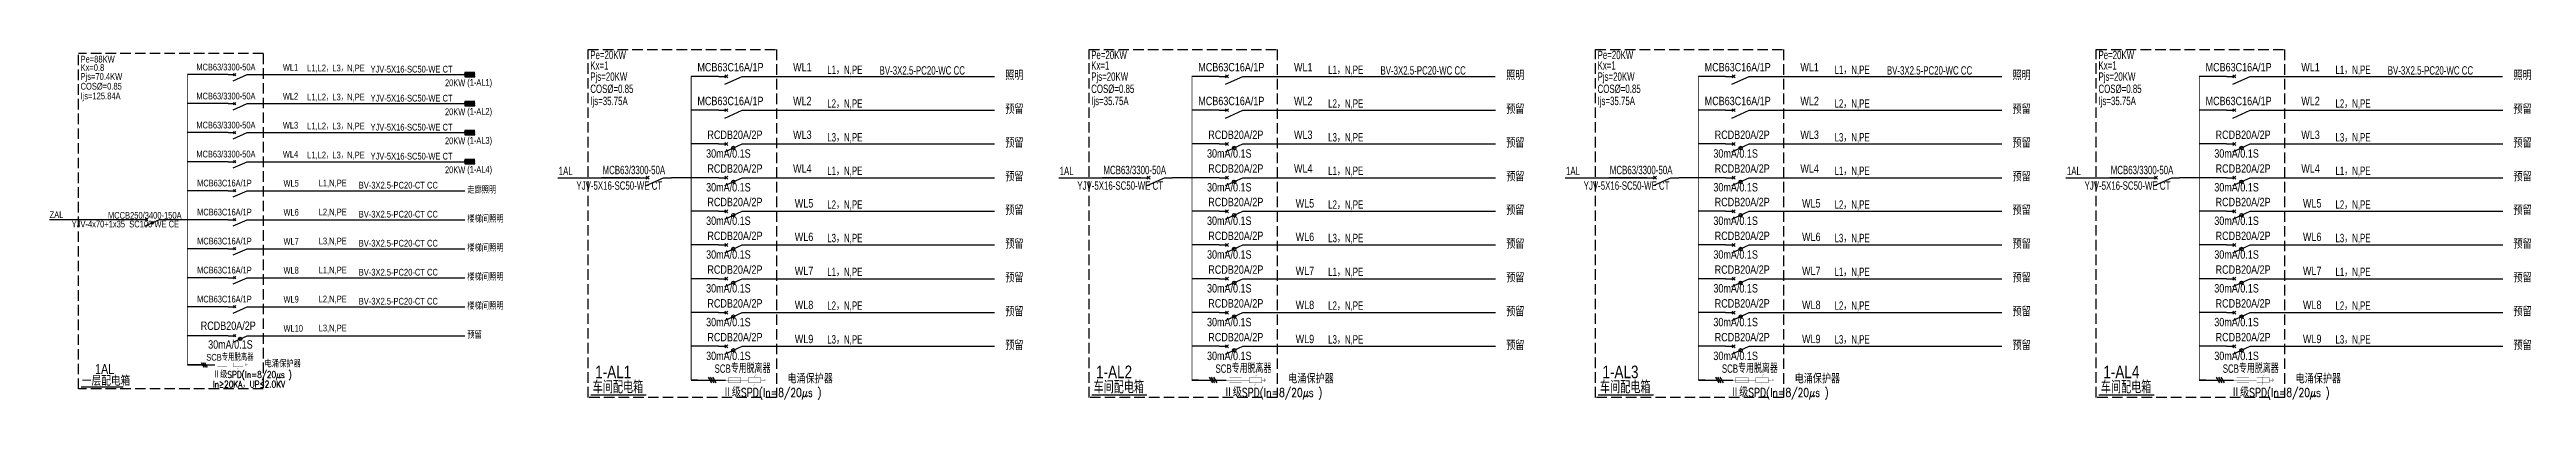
# Model space of a CAD drawing. Extents: x -9422388 to 15610651, y -1992469 to 953794.
# Drawn here: x 14483888 to 14601636, y -143456 to -126805 of the extents above; entities that cross this region are included whole.
import ezdxf

# ---------------------------------------------------------------- set-up
doc = ezdxf.new("R2010")
doc.units = 0
doc.header["$LTSCALE"] = 1000
doc.linetypes.add('DASH', pattern=[0.35, 0.25, -0.1])
for name, color, linetype in [('DX1', 2, 'Continuous'), ('ELEMENT', 3, 'Continuous'), ('漏电断路器', 1, 'Continuous'), ('电气系统图', 6, 'Continuous'), ('系统图字', 2, 'Continuous'), ('系统图线2', 3, 'Continuous'), ('虚线6', 1, 'Continuous')]:
    doc.layers.add(name, color=color, linetype=linetype)
doc.styles.add('7-1$0$HZ', font='xcsg.shx', dxfattribs={"width": 0.8, "bigfont": 'hztxt.shx'})
doc.styles.add('HZTXT', font='romans.shx', dxfattribs={"width": 0.7, "bigfont": 'hztxt.shx'})
doc.styles.get("Standard").update_dxf_attribs({"font": 'gbenor.shx', "bigfont": 'gbcbig.shx'})
doc.styles.add('ZSDZ', font='XCSG.SHX', dxfattribs={"width": 0.8, "height": 3.5, "bigfont": 'HZTXT.SHX'})

msp = doc.modelspace()

# ---------------------------------------------------------------- texts
at = {"layer": 'DX1', "style": '7-1$0$HZ', "width": 0.7}
for s, height, p in [('Pe=88KW', 320.000029, (14485363.14719, -127424.13997, 45746.01141)), ('Pe=20KW', 400.000036, (14509594.48672, -127263.15446)), ('Pe=20KW', 400.000036, (14533405.98672, -127263.15446)), ('Pe=20KW', 400.000036, (14557478.98672, -127263.15446)), ('Pe=20KW', 400.000036, (14581290.48672, -127263.15446)), ('Kx=0.8', 320.000029, (14485363.14719, -127822.76889, 45746.01141)), ('Pjs=70.4KW', 320.000029, (14485363.14719, -128247.99184, 45746.01141)), ('L1,L2，L3，N,PE', 320.0000476, (14496134.92632, -127843.09176, 45746.01141)), ('Kx=1', 400.000036, (14509594.48672, -127761.44062)), ('Pjs=20KW', 400.000036, (14509594.48672, -128292.9693)), ('L1，N,PE', 400.000059, (14520860.54178, -127966.54374)), ('Kx=1', 400.000036, (14533405.98672, -127761.44062)), ('Pjs=20KW', 400.000036, (14533405.98672, -128292.9693)), ('L1，N,PE', 400.000059, (14544672.04178, -127966.54374)), ('Kx=1', 400.000036, (14557478.98672, -127761.44062)), ('Pjs=20KW', 400.000036, (14557478.98672, -128292.9693)), ('L1，N,PE', 400.000059, (14568745.04178, -127966.54374)), ('Kx=1', 400.000036, (14581290.48672, -127761.44062)), ('Pjs=20KW', 400.000036, (14581290.48672, -128292.9693)), ('L1，N,PE', 400.000059, (14592556.54178, -127966.54374)), ('Ijs=125.84A', 320.0000285, (14485363.14719, -129174.22528, 45746.01141)), ('L1,L2，L3，N,PE', 320.0000476, (14496134.92632, -129223.02809, 45746.01141)), ('Ijs=35.75A', 400.000036, (14509594.48672, -129450.7611)), ('L2，N,PE', 400.000059, (14520860.54178, -129573.72901)), ('Ijs=35.75A', 400.000036, (14533405.98672, -129450.7611)), ('L2，N,PE', 400.000059, (14544672.04178, -129573.72901)), ('Ijs=35.75A', 400.000036, (14557478.98672, -129450.7611)), ('L2，N,PE', 400.000059, (14568745.04178, -129573.72901)), ('Ijs=35.75A', 400.000036, (14581290.48672, -129450.7611)), ('L2，N,PE', 400.000059, (14592556.54178, -129573.72901)), ('L1,L2，L3，N,PE', 320.0000476, (14496134.92632, -130602.96443, 45746.01141)), ('L1,L2，L3，N,PE', 320.0000476, (14496134.92632, -131982.90076, 45746.01141)), ('L3，N,PE', 400.000059, (14520860.54178, -131180.91428)), ('L3，N,PE', 400.000059, (14544672.04178, -131180.91428)), ('L3，N,PE', 400.000059, (14568745.04178, -131180.91428)), ('L3，N,PE', 400.000059, (14592556.54178, -131180.91428)), ('L1,N,PE', 320.000048, (14496683.42548, -133313.33709, 45746.01141)), ('1AL', 400.000036, (14508092.81778, -132781.26903)), ('MCB63/3300-50A', 400.0000357, (14510177.43179, -132737.2932)), ('L1，N,PE', 400.000059, (14520860.54178, -132773.72901)), ('1AL', 400.000036, (14531904.31778, -132781.26903)), ('MCB63/3300-50A', 400.0000357, (14533988.93179, -132737.2932)), ('L1，N,PE', 400.000059, (14544672.04178, -132773.72901)), ('1AL', 400.000036, (14555977.31778, -132781.26903)), ('MCB63/3300-50A', 400.0000357, (14558061.93179, -132737.2932)), ('L1，N,PE', 400.000059, (14568745.04178, -132773.72901)), ('1AL', 400.000036, (14579788.81778, -132781.26903)), ('MCB63/3300-50A', 400.0000357, (14581873.43179, -132737.2932)), ('L1，N,PE', 400.000059, (14592556.54178, -132773.72901)), ('YJV-5X16-SC50-WE CT', 400.0000357, (14508934.29683, -133477.83403)), ('L2，N,PE', 400.000059, (14520860.54178, -134380.91428)), ('YJV-5X16-SC50-WE CT', 400.0000357, (14532745.79683, -133477.83403)), ('L2，N,PE', 400.000059, (14544672.04178, -134380.91428)), ('YJV-5X16-SC50-WE CT', 400.0000357, (14556818.79683, -133477.83403)), ('L2，N,PE', 400.000059, (14568745.04178, -134380.91428)), ('YJV-5X16-SC50-WE CT', 400.0000357, (14580630.29683, -133477.83403)), ('L2，N,PE', 400.000059, (14592556.54178, -134380.91428)), ('ZAL', 320.000029, (14483889.75115, -134826.05483, 45746.01141)), ('YJV-4x70+1x35  SC100 WE CE', 320.0000285, (14484938.97007, -135269.80361, 45746.01141)), ('MCCB250/3400-150A', 320.0000285, (14486662.64435, -134854.4563, 45746.01141)), ('L2,N,PE', 320.000048, (14496683.42381, -134693.27343, 45746.01141)), ('L3,N,PE', 320.000048, (14496683.42548, -136073.20976, 45746.01141)), ('L3，N,PE', 400.000059, (14520860.54178, -135973.72901)), ('L3，N,PE', 400.000059, (14544672.04178, -135973.72901)), ('L3，N,PE', 400.000059, (14568745.04178, -135973.72901)), ('L3，N,PE', 400.000059, (14592556.54178, -135973.72901)), ('L1,N,PE', 320.000048, (14496683.42548, -137453.14609, 45746.01141)), ('L1，N,PE', 400.000059, (14520860.54178, -137580.91428)), ('L1，N,PE', 400.000059, (14544672.04178, -137580.91428)), ('L1，N,PE', 400.000059, (14568745.04178, -137580.91428)), ('L1，N,PE', 400.000059, (14592556.54178, -137580.91428)), ('L2,N,PE', 320.000048, (14496683.42548, -138833.08242, 45746.01141)), ('L2，N,PE', 400.000059, (14520860.54178, -139188.09955)), ('L2，N,PE', 400.000059, (14544672.04178, -139188.09955)), ('L2，N,PE', 400.000059, (14568745.04178, -139188.09955)), ('L2，N,PE', 400.000059, (14592556.54178, -139188.09955)), ('L3,N,PE', 320.000048, (14496683.42548, -140213.01876, 45746.01141)), ('L3，N,PE', 400.000059, (14520860.54178, -140795.28482)), ('L3，N,PE', 400.000059, (14544672.04178, -140795.28482)), ('L3，N,PE', 400.000059, (14568745.04178, -140795.28482)), ('L3，N,PE', 400.000059, (14592556.54178, -140795.28482))]:
    msp.add_text(s, height=height, dxfattribs=at).set_placement(p)
for s, height, rotation, p in [('YJV-5X16-SC50-WE CT', 320.0000285, 359.9999726797, (14499148.14144, -127900.45284, 45746.01141)), ('BV-3X2.5-PC20-WC CC', 400.0000357, 359.9999726792, (14523347.25592, -127999.86981)), ('BV-3X2.5-PC20-WC CC', 400.0000357, 359.9999726792, (14547158.75592, -127999.86981)), ('BV-3X2.5-PC20-WC CC', 400.0000357, 359.9999726792, (14571231.75592, -127999.86981)), ('BV-3X2.5-PC20-WC CC', 400.0000357, 359.9999726792, (14595043.25592, -127999.86981)), ('COS%%C=0.85', 320.0000285, 359.9999726797, (14485363.14719, -128712.714, 45746.01141)), ('YJV-5X16-SC50-WE CT', 320.0000285, 359.9999726797, (14499148.14144, -129280.38918, 45746.01141)), ('COS%%C=0.85', 400.0000357, 359.9999726792, (14509594.48672, -128873.872)), ('COS%%C=0.85', 400.0000357, 359.9999726792, (14533405.98672, -128873.872)), ('COS%%C=0.85', 400.0000357, 359.9999726792, (14557478.98672, -128873.872)), ('COS%%C=0.85', 400.0000357, 359.9999726792, (14581290.48672, -128873.872)), ('YJV-5X16-SC50-WE CT', 320.0000285, 359.9999726797, (14499148.14144, -130660.32551, 45746.01141)), ('YJV-5X16-SC50-WE CT', 320.0000285, 359.9999726797, (14499148.14144, -132040.26184, 45746.01141)), ('BV-3X2.5-PC20-CT CC', 320.0000285, 359.9999726797, (14498588.14061, -133420.19817, 45746.01141)), ('BV-3X2.5-PC20-CT CC', 320.0000285, 359.9999726797, (14498588.13893, -134800.13451, 45746.01141)), ('BV-3X2.5-PC20-CT CC', 320.0000285, 359.9999726797, (14498588.14061, -136180.07084, 45746.01141)), ('BV-3X2.5-PC20-CT CC', 320.0000285, 359.9999726797, (14498588.14061, -137560.00717, 45746.01141)), ('BV-3X2.5-PC20-CT CC', 320.0000285, 359.9999726797, (14498588.14061, -138939.94351, 45746.01141))]:
    msp.add_text(s, height=height, rotation=rotation, dxfattribs=at).set_placement(p)
at = {"layer": '电气系统图', "color": 2, "style": 'ZSDZ', "width": 0.8}
for s, height, p in [('MCB63/3300-50A', 320, (14490868.07042, -127800.51488)), ('WL1', 320, (14494979.79299, -127812.01148)), ('20KW', 320, (14502687.47665, -128549.24318, 45746.01141)), ('(1-AL1)', 320, (14503745.34698, -128528.33586, 45746.01141)), ('MCB63C16A/1P', 400, (14514686.91691, -127846.20627, -57182.51426)), ('WL1', 400, (14519235.75786, -127846.20647, -57182.51426)), ('照明', 400, (14529323.49618, -128254.03977)), ('MCB63C16A/1P', 400, (14538498.41691, -127846.20627, -57182.51426)), ('WL1', 400, (14543047.25786, -127846.20647, -57182.51426)), ('照明', 400, (14553134.99618, -128254.03977)), ('MCB63C16A/1P', 400, (14562571.41691, -127846.20627, -57182.51426)), ('WL1', 400, (14567120.25786, -127846.20647, -57182.51426)), ('照明', 400, (14577207.99618, -128254.03977)), ('MCB63C16A/1P', 400, (14586382.91691, -127846.20627, -57182.51426)), ('WL1', 400, (14590931.75786, -127846.20647, -57182.51426)), ('照明', 400, (14601019.49618, -128254.03977)), ('MCB63/3300-50A', 320, (14490868.07042, -129180.45122)), ('WL2', 320, (14494979.79299, -129186.44106)), ('MCB63C16A/1P', 400, (14514686.91691, -129453.39154, -57182.51426)), ('WL2', 400, (14519235.75786, -129453.39175, -57182.51426)), ('预留', 400, (14529323.49618, -129861.22505)), ('MCB63C16A/1P', 400, (14538498.41691, -129453.39154, -57182.51426)), ('WL2', 400, (14543047.25786, -129453.39175, -57182.51426)), ('预留', 400, (14553134.99618, -129861.22505)), ('MCB63C16A/1P', 400, (14562571.41691, -129453.39154, -57182.51426)), ('WL2', 400, (14567120.25786, -129453.39175, -57182.51426)), ('预留', 400, (14577207.99618, -129861.22505)), ('MCB63C16A/1P', 400, (14586382.91691, -129453.39154, -57182.51426)), ('WL2', 400, (14590931.75786, -129453.39175, -57182.51426)), ('预留', 400, (14601019.49618, -129861.22505)), ('MCB63/3300-50A', 320, (14490868.07042, -130560.38755)), ('WL3', 320, (14494979.79356, -130566.37739)), ('20KW', 320, (14502687.47665, -129929.17951, 45746.01141)), ('(1-AL2)', 320, (14503745.34698, -129908.27219, 45746.01141)), ('RCDB20A/2P', 400, (14515162.41521, -131060.57682, -57182.51426)), ('WL3', 400, (14519235.75786, -131060.57702, -57182.51426)), ('RCDB20A/2P', 400, (14538973.91521, -131060.57682, -57182.51426)), ('WL3', 400, (14543047.25786, -131060.57702, -57182.51426)), ('RCDB20A/2P', 400, (14563046.91521, -131060.57682, -57182.51426)), ('WL3', 400, (14567120.25786, -131060.57702, -57182.51426)), ('RCDB20A/2P', 400, (14586858.41521, -131060.57682, -57182.51426)), ('WL3', 400, (14590931.75786, -131060.57702, -57182.51426)), ('MCB63/3300-50A', 320, (14490868.07042, -131940.32388)), ('WL4', 320, (14494979.79312, -131946.31372)), ('20KW', 320, (14502687.47665, -131309.11584, 45746.01141)), ('(1-AL3)', 320, (14503745.34698, -131288.20852, 45746.01141)), ('30mA/0.1S', 400, (14515100.44577, -131951.07682, -57182.51426)), ('预留', 400, (14529323.49618, -131468.41032)), ('30mA/0.1S', 400, (14538911.94577, -131951.07682, -57182.51426)), ('预留', 400, (14553134.99618, -131468.41032)), ('30mA/0.1S', 400, (14562984.94577, -131951.07682, -57182.51426)), ('预留', 400, (14577207.99618, -131468.41032)), ('30mA/0.1S', 400, (14586796.44577, -131951.07682, -57182.51426)), ('预留', 400, (14601019.49618, -131468.41032)), ('MCB63C16A/1P', 320, (14490905.56959, -133320.26022)), ('WL5', 320, (14495010.79314, -133326.25006)), ('20KW', 320, (14502687.47665, -132689.05218, 45746.01141)), ('(1-AL4)', 320, (14503745.34698, -132668.14486, 45746.01141)), ('RCDB20A/2P', 400, (14515162.41521, -132667.76209, -57182.51426)), ('WL4', 400, (14519235.75786, -132667.76229, -57182.51426)), ('预留', 400, (14529323.49618, -133075.59559)), ('RCDB20A/2P', 400, (14538973.91521, -132667.76209, -57182.51426)), ('WL4', 400, (14543047.25786, -132667.76229, -57182.51426)), ('预留', 400, (14553134.99618, -133075.59559)), ('RCDB20A/2P', 400, (14563046.91521, -132667.76209, -57182.51426)), ('WL4', 400, (14567120.25786, -132667.76229, -57182.51426)), ('预留', 400, (14577207.99618, -133075.59559)), ('RCDB20A/2P', 400, (14586858.41521, -132667.76209, -57182.51426)), ('WL4', 400, (14590931.75786, -132667.76229, -57182.51426)), ('预留', 400, (14601019.49618, -133075.59559)), ('走廊照明', 320, (14503745.34698, -133652.64486, 45746.01141)), ('30mA/0.1S', 400, (14515100.44577, -133558.26209, -57182.51426)), ('RCDB20A/2P', 400, (14515162.41521, -134260.57682, -57182.51426)), ('WL5', 400, (14519315.29186, -134323.2771, -57182.51426)), ('预留', 400, (14529323.49618, -134668.41032)), ('30mA/0.1S', 400, (14538911.94577, -133558.26209, -57182.51426)), ('RCDB20A/2P', 400, (14538973.91521, -134260.57682, -57182.51426)), ('WL5', 400, (14543126.79186, -134323.2771, -57182.51426)), ('预留', 400, (14553134.99618, -134668.41032)), ('30mA/0.1S', 400, (14562984.94577, -133558.26209, -57182.51426)), ('RCDB20A/2P', 400, (14563046.91521, -134260.57682, -57182.51426)), ('WL5', 400, (14567199.79186, -134323.2771, -57182.51426)), ('预留', 400, (14577207.99618, -134668.41032)), ('30mA/0.1S', 400, (14586796.44577, -133558.26209, -57182.51426)), ('RCDB20A/2P', 400, (14586858.41521, -134260.57682, -57182.51426)), ('WL5', 400, (14591011.29186, -134323.2771, -57182.51426)), ('预留', 400, (14601019.49618, -134668.41032)), ('MCB63C16A/1P', 320, (14490905.56959, -134700.19655)), ('WL6', 320, (14495010.79271, -134706.18639)), ('楼梯间照明', 320, (14503745.34698, -135032.58119, 45746.01141)), ('30mA/0.1S', 400, (14515100.44577, -135151.07682, -57182.51426)), ('30mA/0.1S', 400, (14538911.94577, -135151.07682, -57182.51426)), ('30mA/0.1S', 400, (14562984.94577, -135151.07682, -57182.51426)), ('30mA/0.1S', 400, (14586796.44577, -135151.07682, -57182.51426)), ('MCB63C16A/1P', 320, (14490905.56959, -136080.13288)), ('WL7', 320, (14495010.79272, -136086.12272)), ('楼梯间照明', 320, (14503745.34698, -136412.51752, 45746.01141)), ('30mA/0.1S', 400, (14515100.44577, -136758.26209, -57182.51426)), ('RCDB20A/2P', 400, (14515162.41521, -135867.76209, -57182.51426)), ('WL6', 400, (14519315.29186, -135917.75077, -57182.51426)), ('预留', 400, (14529323.49618, -136275.59559)), ('30mA/0.1S', 400, (14538911.94577, -136758.26209, -57182.51426)), ('RCDB20A/2P', 400, (14538973.91521, -135867.76209, -57182.51426)), ('WL6', 400, (14543126.79186, -135917.75077, -57182.51426)), ('预留', 400, (14553134.99618, -136275.59559)), ('30mA/0.1S', 400, (14562984.94577, -136758.26209, -57182.51426)), ('RCDB20A/2P', 400, (14563046.91521, -135867.76209, -57182.51426)), ('WL6', 400, (14567199.79186, -135917.75077, -57182.51426)), ('预留', 400, (14577207.99618, -136275.59559)), ('30mA/0.1S', 400, (14586796.44577, -136758.26209, -57182.51426)), ('RCDB20A/2P', 400, (14586858.41521, -135867.76209, -57182.51426)), ('WL6', 400, (14591011.29186, -135917.75077, -57182.51426)), ('预留', 400, (14601019.49618, -136275.59559)), ('MCB63C16A/1P', 320, (14490905.56959, -137460.06922)), ('WL8', 320, (14495010.79229, -137466.05906)), ('楼梯间照明', 320, (14503745.34698, -137792.45386, 45746.01141)), ('RCDB20A/2P', 400, (14515162.41521, -137474.94736, -57182.51426)), ('WL7', 400, (14519315.29186, -137536.52983, -57182.51426)), ('预留', 400, (14529323.49618, -137882.78086)), ('RCDB20A/2P', 400, (14538973.91521, -137474.94736, -57182.51426)), ('WL7', 400, (14543126.79186, -137536.52983, -57182.51426)), ('预留', 400, (14553134.99618, -137882.78086)), ('RCDB20A/2P', 400, (14563046.91521, -137474.94736, -57182.51426)), ('WL7', 400, (14567199.79186, -137536.52983, -57182.51426)), ('预留', 400, (14577207.99618, -137882.78086)), ('RCDB20A/2P', 400, (14586858.41521, -137474.94736, -57182.51426)), ('WL7', 400, (14591011.29186, -137536.52983, -57182.51426)), ('预留', 400, (14601019.49618, -137882.78086)), ('MCB63C16A/1P', 320, (14490905.56959, -138840.00555)), ('WL9', 320, (14495010.7923, -138845.99539)), ('楼梯间照明', 320, (14503745.34698, -139172.39019, 45746.01141)), ('30mA/0.1S', 400, (14515100.44577, -138365.44736, -57182.51426)), ('RCDB20A/2P', 400, (14515162.41521, -139082.13263, -57182.51426)), ('WL8', 400, (14519315.29186, -139155.82942, -57182.51426)), ('30mA/0.1S', 400, (14538911.94577, -138365.44736, -57182.51426)), ('RCDB20A/2P', 400, (14538973.91521, -139082.13263, -57182.51426)), ('WL8', 400, (14543126.79186, -139155.82942, -57182.51426)), ('30mA/0.1S', 400, (14562984.94577, -138365.44736, -57182.51426)), ('RCDB20A/2P', 400, (14563046.91521, -139082.13263, -57182.51426)), ('WL8', 400, (14567199.79186, -139155.82942, -57182.51426)), ('30mA/0.1S', 400, (14586796.44577, -138365.44736, -57182.51426)), ('RCDB20A/2P', 400, (14586858.41521, -139082.13263, -57182.51426)), ('WL8', 400, (14591011.29186, -139155.82942, -57182.51426)), ('RCDB20A/2P', 400, (14491075.0119, -140146.59083, -11436.50285)), ('WL10', 320, (14495010.79187, -140225.93172)), ('30mA/0.1S', 400, (14515100.44577, -139972.63263, -57182.51426)), ('预留', 400, (14529323.49618, -139489.96613)), ('30mA/0.1S', 400, (14538911.94577, -139972.63263, -57182.51426)), ('预留', 400, (14553134.99618, -139489.96613)), ('30mA/0.1S', 400, (14562984.94577, -139972.63263, -57182.51426)), ('预留', 400, (14577207.99618, -139489.96613)), ('30mA/0.1S', 400, (14586796.44577, -139972.63263, -57182.51426)), ('预留', 400, (14601019.49618, -139489.96613)), ('30mA/0.1S', 400, (14491428.04245, -141037.09083, -11436.50285)), ('预留', 320, (14503745.34698, -140552.32652, 45746.01141)), ('30mA/0.1S', 400, (14515100.44577, -141579.81791, -57182.51426)), ('RCDB20A/2P', 400, (14515162.41521, -140689.31791, -57182.51426)), ('WL9', 400, (14519315.29186, -140775.12525, -57182.51426)), ('预留', 400, (14529323.49618, -141097.15141)), ('30mA/0.1S', 400, (14538911.94577, -141579.81791, -57182.51426)), ('RCDB20A/2P', 400, (14538973.91521, -140689.31791, -57182.51426)), ('WL9', 400, (14543126.79186, -140775.12525, -57182.51426)), ('预留', 400, (14553134.99618, -141097.15141)), ('30mA/0.1S', 400, (14562984.94577, -141579.81791, -57182.51426)), ('RCDB20A/2P', 400, (14563046.91521, -140689.31791, -57182.51426)), ('WL9', 400, (14567199.79186, -140775.12525, -57182.51426)), ('预留', 400, (14577207.99618, -141097.15141)), ('30mA/0.1S', 400, (14586796.44577, -141579.81791, -57182.51426)), ('RCDB20A/2P', 400, (14586858.41521, -140689.31791, -57182.51426)), ('WL9', 400, (14591011.29186, -140775.12525, -57182.51426)), ('预留', 400, (14601019.49618, -141097.15141))]:
    msp.add_text(s, height=height, dxfattribs=at).set_placement(p)
at = {"layer": '电气系统图', "color": 3, "style": '7-1$0$HZ', "width": 0.7}
for height, rotation, p in [(320.000029, 359.9999726797, (14491338.71431, -141606.77281, 45746.01141)), (400.000036, 359.9999726792, (14515503.22039, -142186.49817)), (400.000036, 359.9999726792, (14539314.72039, -142186.49817)), (400.000036, 359.9999726792, (14563387.72039, -142186.49817)), (400.000036, 359.9999726792, (14587199.22039, -142186.49817))]:
    msp.add_text('SCB专用脱离器', height=height, rotation=rotation, dxfattribs=at).set_placement(p)
at = {"layer": '电气系统图', "color": 4, "style": 'ZSDZ', "width": 0.8}
for s, height, p in [('一层配电箱', 480, (14485424.24244, -142800.534, 45746.01141)), ('1AL', 480, (14486049.81858, -142247.32431, 45746.01141)), ('1-AL1', 600, (14509826.3987, -142442.88793)), ('1-AL2', 600, (14533637.8987, -142442.88793)), ('1-AL3', 600, (14557710.8987, -142442.88793)), ('1-AL4', 600, (14581522.3987, -142442.88793)), ('车间配电箱', 600, (14509706.87294, -143166.32212)), ('车间配电箱', 600, (14533518.37294, -143166.32212)), ('车间配电箱', 600, (14557591.37294, -143166.32212)), ('车间配电箱', 600, (14581402.87294, -143166.32212))]:
    msp.add_text(s, height=height, dxfattribs=at).set_placement(p)
at = {"layer": '电气系统图', "color": 3, "width": 0.8, "flags": 9}
for p in [(14503864.48455, -128097.40134, 45746.01141), (14503864.48411, -129477.33767, 45746.01141), (14503864.48413, -130857.27401, 45746.01141), (14503864.4837, -132237.21034, 45746.01141)]:
    msp.add_attdef('A', p, '照明配电箱', height=0.0096, rotation=359.9999726797, dxfattribs=at)
at = {"layer": '系统图字', "style": 'HZTXT', "width": 0.8}
for s, height, p in [('Ⅱ级SPD(In=8/20μs )', 320, (14491651.06301, -142432.21489, 45746.01141)), ('电涌保护器', 320, (14494106.5239, -141920.81017, 45746.01141)), ('电涌保护器', 400, (14518962.98237, -142683.29759)), ('电涌保护器', 400, (14542774.48237, -142683.29759)), ('电涌保护器', 400, (14566847.48237, -142683.29759)), ('电涌保护器', 400, (14590658.98237, -142683.29759)), ('In≥20KA，UP≤2.0KV', 320, (14491651.06301, -142890.86366, 45746.01141)), ('Ⅱ级SPD(In=8/20μs )', 400, (14515893.65626, -143322.55349)), ('Ⅱ级SPD(In=8/20μs )', 400, (14539705.15626, -143322.55349)), ('Ⅱ级SPD(In=8/20μs )', 400, (14563778.15626, -143322.55349)), ('Ⅱ级SPD(In=8/20μs )', 400, (14587589.65626, -143322.55349))]:
    msp.add_text(s, height=height, dxfattribs=at).set_placement(p)

# ---------------------------------------------------------------- blocks, each defined once
blk = doc.blocks.new('M_M7')
for p, q in [((-0.25, -0.2), (0, -0.75)), ((-0.047, -0.297), (0.047, -0.203)), ((-0.047, -0.203), (0.047, -0.297))]:
    blk.add_line(p, q)
for points in [[(0, 0), (0, -0.25)], [(0, -0.75), (0, -1)]]:
    blk.add_lwpolyline(points)
at = {"width": 0.8, "flags": 9}
blk.add_attdef('S', (0.25, -0.5), '', height=0.2, dxfattribs=at)
blk = doc.blocks.new('_LINKPT1')
blk.add_line((0, 0), (0, 0))
blk = doc.blocks.new('*X107')
at = {"color": 0}
for p, q in [((-250, 33), (-83, 200)), ((-250, 68), (-118, 200)), ((-250, 104), (-154, 200)), ((-250, 139), (-189, 200)), ((-250, 174), (-224, 200)), ((-247, 0), (-47, 200)), ((-212, 0), (-12, 200)), ((-177, 0), (23, 200)), ((-141, 0), (59, 200)), ((-106, 0), (94, 200)), ((-71, 0), (129, 200)), ((-35, 0), (165, 200)), ((0, 0), (200, 200)), ((35, 0), (235, 200)), ((71, 0), (250, 179)), ((106, 0), (250, 144)), ((141, 0), (250, 109)), ((177, 0), (250, 73)), ((212, 0), (250, 38)), ((247, 0), (250, 3))]:
    blk.add_line(p, q, dxfattribs=at)

# ---------------------------------------------------------------- linework, layer by layer
at = {"color": 4, "ltscale": 1.5, "const_width": 8, "elevation": 45746.01141}
for points in [[(14491750.04661, -141800.76162), (14492208.60609, -141800.76162)], [(14492629.97365, -141800.76162), (14492208.60609, -141800.76162)], [(14493102.50787, -141800.65437), (14493219.14159, -141800.65437)], [(14493219.17406, -141867.96162), (14493219.17406, -141733.56162)], [(14493252.77406, -141834.41525), (14493252.77406, -141767.108)], [(14493286.34041, -141817.39595), (14493286.34041, -141783.74232)]]:
    msp.add_lwpolyline(points, dxfattribs=at)
for points in [[(14491865.96221, -141901.56162), (14491865.96221, -141699.96162), (14492336.36221, -141699.96162), (14492336.36221, -141901.56162)], [(14492629.97365, -141901.56162), (14492629.97365, -141699.96162), (14493100.37365, -141699.96162), (14493100.37365, -141901.56162)]]:
    msp.add_lwpolyline(points, close=True, dxfattribs=at)
msp.add_lwpolyline([(14492807.24247, -142013.44771), (14492841.74219, -141978.94799, 0.1989123673), (14492865.17365, -141922.37944), (14492865.17365, -141679.05724, -0.1984321636), (14492888.50067, -141622.59332), (14492923.10484, -141587.86104)], format="xyb", dxfattribs=at)
at = {"color": 4, "ltscale": 1.5, "const_width": 10}
for points in [[(14516162.28027, -142659.2369), (14516162.28027, -142407.2369), (14516750.28027, -142407.2369), (14516750.28027, -142659.2369)], [(14517117.29457, -142659.2369), (14517117.29457, -142407.2369), (14517705.29457, -142407.2369), (14517705.29457, -142659.2369)], [(14539973.78027, -142659.2369), (14539973.78027, -142407.2369), (14540561.78027, -142407.2369), (14540561.78027, -142659.2369)], [(14540928.79457, -142659.2369), (14540928.79457, -142407.2369), (14541516.79457, -142407.2369), (14541516.79457, -142659.2369)], [(14564046.78027, -142659.2369), (14564046.78027, -142407.2369), (14564634.78027, -142407.2369), (14564634.78027, -142659.2369)], [(14565001.79457, -142659.2369), (14565001.79457, -142407.2369), (14565589.79457, -142407.2369), (14565589.79457, -142659.2369)], [(14587858.28027, -142659.2369), (14587858.28027, -142407.2369), (14588446.28027, -142407.2369), (14588446.28027, -142659.2369)], [(14588813.29457, -142659.2369), (14588813.29457, -142407.2369), (14589401.29457, -142407.2369), (14589401.29457, -142659.2369)]]:
    msp.add_lwpolyline(points, close=True, dxfattribs=at)
for points in [[(14517338.88058, -142799.09451), (14517382.00524, -142755.96985, 0.1989123673), (14517411.29457, -142685.25917), (14517411.29457, -142381.10642, -0.1984321636), (14517440.45334, -142310.52652), (14517483.70855, -142267.11116)], [(14541150.38058, -142799.09451), (14541193.50524, -142755.96985, 0.1989123673), (14541222.79457, -142685.25917), (14541222.79457, -142381.10642, -0.1984321636), (14541251.95334, -142310.52652), (14541295.20855, -142267.11116)], [(14565223.38058, -142799.09451), (14565266.50524, -142755.96985, 0.1989123673), (14565295.79457, -142685.25917), (14565295.79457, -142381.10642, -0.1984321636), (14565324.95334, -142310.52652), (14565368.20855, -142267.11116)], [(14589034.88058, -142799.09451), (14589078.00524, -142755.96985, 0.1989123673), (14589107.29457, -142685.25917), (14589107.29457, -142381.10642, -0.1984321636), (14589136.45334, -142310.52652), (14589179.70855, -142267.11116)]]:
    msp.add_lwpolyline(points, format="xyb", dxfattribs=at)
for points in [[(14517853.79508, -142617.2369), (14517853.79508, -142449.2369)], [(14541665.29508, -142617.2369), (14541665.29508, -142449.2369)], [(14565738.29508, -142617.2369), (14565738.29508, -142449.2369)], [(14589549.79508, -142617.2369), (14589549.79508, -142449.2369)], [(14516017.38577, -142533.2369), (14516590.58512, -142533.2369)], [(14517117.29457, -142533.2369), (14516590.58512, -142533.2369)], [(14517707.96234, -142533.10284), (14517853.75449, -142533.10284)], [(14517895.79508, -142575.30393), (14517895.79508, -142491.16987)], [(14517937.75301, -142554.0298), (14517937.75301, -142511.96277)], [(14539828.88577, -142533.2369), (14540402.08512, -142533.2369)], [(14540928.79457, -142533.2369), (14540402.08512, -142533.2369)], [(14541519.46234, -142533.10284), (14541665.25449, -142533.10284)], [(14541707.29508, -142575.30393), (14541707.29508, -142491.16987)], [(14541749.25301, -142554.0298), (14541749.25301, -142511.96277)], [(14563901.88577, -142533.2369), (14564475.08512, -142533.2369)], [(14565001.79457, -142533.2369), (14564475.08512, -142533.2369)], [(14565592.46234, -142533.10284), (14565738.25449, -142533.10284)], [(14565780.29508, -142575.30393), (14565780.29508, -142491.16987)], [(14565822.25301, -142554.0298), (14565822.25301, -142511.96277)], [(14587713.38577, -142533.2369), (14588286.58512, -142533.2369)], [(14588813.29457, -142533.2369), (14588286.58512, -142533.2369)], [(14589403.96234, -142533.10284), (14589549.75449, -142533.10284)], [(14589591.79508, -142575.30393), (14589591.79508, -142491.16987)], [(14589633.75301, -142554.0298), (14589633.75301, -142511.96277)]]:
    msp.add_lwpolyline(points, dxfattribs=at)
at = {"layer": 'DX1', "color": 3}
for p, q in [((14508049.7923, -132904.49989), (14511951.29876, -132904.49989)), ((14511951.29876, -132904.49989), (14510133.7956, -132904.49989)), ((14531861.2923, -132904.49989), (14535762.79876, -132904.49989)), ((14535762.79876, -132904.49989), (14533945.2956, -132904.49989)), ((14555934.2923, -132904.49989), (14559835.79876, -132904.49989)), ((14559835.79876, -132904.49989), (14558018.2956, -132904.49989)), ((14579745.7923, -132904.49989), (14583647.29876, -132904.49989)), ((14583647.29876, -132904.49989), (14581829.7956, -132904.49989)), ((14483887.7923, -134895.57626, 45746.01141), (14488250.88433, -134895.57624, 45746.01141)), ((14489408.33811, -134895.57604, 45746.01141), (14490445.11764, -134895.57625, 45746.01141))]:
    msp.add_line(p, q, dxfattribs=at)
at = {"layer": 'ELEMENT'}
for centre, radius in [((14516395.20889, -131484.81422), 77.21809), ((14540206.70889, -131484.81422), 77.21809), ((14564279.70889, -131484.81422), 77.21809), ((14588091.20889, -131484.81422), 77.21809), ((14516395.20889, -133091.99949), 77.21809), ((14540206.70889, -133091.99949), 77.21809), ((14564279.70889, -133091.99949), 77.21809), ((14588091.20889, -133091.99949), 77.21809), ((14488778.33814, -135045.57615, 45746.01141), 61.77447), ((14516395.20889, -134684.81422), 77.21809), ((14540206.70889, -134684.81422), 77.21809), ((14564279.70889, -134684.81422), 77.21809), ((14588091.20889, -134684.81422), 77.21809), ((14516395.20889, -136291.99949), 77.21809), ((14540206.70889, -136291.99949), 77.21809), ((14564279.70889, -136291.99949), 77.21809), ((14588091.20889, -136291.99949), 77.21809), ((14516395.20889, -137899.18476), 77.21809), ((14540206.70889, -137899.18476), 77.21809), ((14564279.70889, -137899.18476), 77.21809), ((14588091.20889, -137899.18476), 77.21809), ((14516395.20889, -139506.37004), 77.21809), ((14540206.70889, -139506.37004), 77.21809), ((14564279.70889, -139506.37004), 77.21809), ((14588091.20889, -139506.37004), 77.21809), ((14492952.30558, -140570.82823, 45746.01141), 77.21809), ((14516395.20889, -141113.55531), 77.21809), ((14540206.70889, -141113.55531), 77.21809), ((14564279.70889, -141113.55531), 77.21809), ((14588091.20889, -141113.55531), 77.21809)]:
    msp.add_circle(centre, radius, dxfattribs=at)
at = {"layer": '漏电断路器'}
for p, q in [((14491092.56135, -141690.70695, 45746.01141), (14491219.64506, -141910.82239, 45746.01141)), ((14491176.56135, -141690.70695, 45746.01141), (14491303.64506, -141910.82239, 45746.01141)), ((14491260.56135, -141690.70695, 45746.01141), (14491387.64506, -141910.82239, 45746.01141)), ((14515195.52919, -142395.66856), (14515354.38383, -142670.81286)), ((14515300.52919, -142395.66856), (14515459.38383, -142670.81286)), ((14515405.52919, -142395.66856), (14515564.38383, -142670.81286)), ((14539007.02919, -142395.66856), (14539165.88383, -142670.81286)), ((14539112.02919, -142395.66856), (14539270.88383, -142670.81286)), ((14539217.02919, -142395.66856), (14539375.88383, -142670.81286)), ((14563080.02919, -142395.66856), (14563238.88383, -142670.81286)), ((14563185.02919, -142395.66856), (14563343.88383, -142670.81286)), ((14563290.02919, -142395.66856), (14563448.88383, -142670.81286)), ((14586891.52919, -142395.66856), (14587050.38383, -142670.81286)), ((14586996.52919, -142395.66856), (14587155.38383, -142670.81286)), ((14587101.52919, -142395.66856), (14587260.38383, -142670.81286))]:
    msp.add_line(p, q, dxfattribs=at)
at = {"layer": '电气系统图', "color": 3}
for p, q in [((14492382.30639, -128001.40134, 45746.01141), (14490445.11843, -128001.40134, 45746.01141)), ((14493282.30603, -128001.40134, 45746.01141), (14503655.01442, -128001.40134, 45746.01141)), ((14504104.48455, -127905.40134, 45746.01141), (14503624.48455, -127905.40134, 45746.01141)), ((14503624.48455, -127905.40134, 45746.01141), (14503624.48455, -128097.40134, 45746.01141)), ((14503624.48455, -128097.40134, 45746.01141), (14504104.48455, -128097.40134, 45746.01141)), ((14514702.37831, -128082.9438), (14514386.22346, -128082.9438)), ((14515682.70885, -128082.9438), (14514702.37831, -128082.9438)), ((14517182.70885, -128082.9438), (14528806.09837, -128082.9438)), ((14538513.87831, -128082.9438), (14538197.72346, -128082.9438)), ((14539494.20885, -128082.9438), (14538513.87831, -128082.9438)), ((14540994.20885, -128082.9438), (14552617.59837, -128082.9438)), ((14562586.87831, -128082.9438), (14562270.72346, -128082.9438)), ((14563567.20885, -128082.9438), (14562586.87831, -128082.9438)), ((14565067.20885, -128082.9438), (14576690.59837, -128082.9438)), ((14586398.37831, -128082.9438), (14586082.22346, -128082.9438)), ((14587378.70885, -128082.9438), (14586398.37831, -128082.9438)), ((14588878.70885, -128082.9438), (14600502.09837, -128082.9438)), ((14492382.30595, -129381.33767, 45746.01141), (14490445.11832, -129381.33758, 45746.01141)), ((14493282.3056, -129381.33767, 45746.01141), (14503655.01398, -129381.33767, 45746.01141)), ((14504104.48411, -129285.33767, 45746.01141), (14503624.48411, -129285.33767, 45746.01141)), ((14503624.48411, -129285.33767, 45746.01141), (14503624.48411, -129477.33767, 45746.01141)), ((14503624.48411, -129477.33767, 45746.01141), (14504104.48411, -129477.33767, 45746.01141)), ((14504104.48413, -130665.27401, 45746.01141), (14503624.48413, -130665.27401, 45746.01141)), ((14503624.48413, -130665.27401, 45746.01141), (14503624.48413, -130857.27401, 45746.01141)), ((14514702.37831, -129690.12907), (14514386.22346, -129690.12907)), ((14515682.70886, -129690.12907), (14514702.37831, -129690.12907)), ((14517182.70886, -129690.12907), (14528814.44665, -129690.12907)), ((14538513.87831, -129690.12907), (14538197.72346, -129690.12907)), ((14539494.20886, -129690.12907), (14538513.87831, -129690.12907)), ((14540994.20886, -129690.12907), (14552625.94665, -129690.12907)), ((14562586.87831, -129690.12907), (14562270.72346, -129690.12907)), ((14563567.20886, -129690.12907), (14562586.87831, -129690.12907)), ((14565067.20886, -129690.12907), (14576698.94665, -129690.12907)), ((14586398.37831, -129690.12907), (14586082.22346, -129690.12907)), ((14587378.70886, -129690.12907), (14586398.37831, -129690.12907)), ((14588878.70886, -129690.12907), (14600510.44665, -129690.12907)), ((14492382.30597, -130761.274, 45746.01141), (14490445.11822, -130761.27391, 45746.01141)), ((14493282.30561, -130761.27401, 45746.01141), (14503655.014, -130761.27401, 45746.01141)), ((14503624.48413, -130857.27401, 45746.01141), (14504104.48413, -130857.27401, 45746.01141)), ((14514702.37831, -131297.31435), (14514386.22347, -131297.31435)), ((14515682.70886, -131297.31435), (14514702.37831, -131297.31435)), ((14517182.70886, -131297.31435), (14528814.44665, -131297.31435)), ((14538513.87831, -131297.31435), (14538197.72347, -131297.31435)), ((14539494.20886, -131297.31435), (14538513.87831, -131297.31435)), ((14540994.20886, -131297.31435), (14552625.94665, -131297.31435)), ((14562586.87831, -131297.31435), (14562270.72347, -131297.31435)), ((14563567.20886, -131297.31435), (14562586.87831, -131297.31435)), ((14565067.20886, -131297.31435), (14576698.94665, -131297.31435)), ((14586398.37831, -131297.31435), (14586082.22347, -131297.31435)), ((14587378.70886, -131297.31435), (14586398.37831, -131297.31435)), ((14588878.70886, -131297.31435), (14600510.44665, -131297.31435)), ((14492382.30553, -132141.21034, 45746.01141), (14490445.11778, -132141.21025, 45746.01141)), ((14493282.30518, -132141.21034, 45746.01141), (14503655.01357, -132141.21034, 45746.01141)), ((14504104.4837, -132045.21034, 45746.01141), (14503624.4837, -132045.21034, 45746.01141)), ((14503624.4837, -132045.21034, 45746.01141), (14503624.4837, -132237.21034, 45746.01141)), ((14503624.4837, -132237.21034, 45746.01141), (14504104.4837, -132237.21034, 45746.01141)), ((14514702.37831, -132904.49962), (14513451.29876, -132904.49962)), ((14514702.37831, -132904.49962), (14514386.22346, -132904.49962)), ((14515682.70886, -132904.49962), (14514702.37831, -132904.49962)), ((14517182.70886, -132904.49962), (14528814.44665, -132904.49962)), ((14538513.87831, -132904.49962), (14537262.79876, -132904.49962)), ((14538513.87831, -132904.49962), (14538197.72346, -132904.49962)), ((14539494.20886, -132904.49962), (14538513.87831, -132904.49962)), ((14540994.20886, -132904.49962), (14552625.94665, -132904.49962)), ((14562586.87831, -132904.49962), (14561335.79876, -132904.49962)), ((14562586.87831, -132904.49962), (14562270.72346, -132904.49962)), ((14563567.20886, -132904.49962), (14562586.87831, -132904.49962)), ((14565067.20886, -132904.49962), (14576698.94665, -132904.49962)), ((14586398.37831, -132904.49962), (14585147.29876, -132904.49962)), ((14586398.37831, -132904.49962), (14586082.22346, -132904.49962)), ((14587378.70886, -132904.49962), (14586398.37831, -132904.49962)), ((14588878.70886, -132904.49962), (14600510.44665, -132904.49962)), ((14492382.30555, -133521.14667, 45746.01141), (14490445.11801, -133521.14658, 45746.01141)), ((14493282.3052, -133521.14667, 45746.01141), (14503624.4837, -133521.14667, 45746.01141)), ((14492382.30388, -134901.083, 45746.01141), (14490445.11634, -134901.08291, 45746.01141)), ((14493282.30352, -134901.08301, 45746.01141), (14503624.48202, -134901.08301, 45746.01141)), ((14515682.70886, -134497.31435), (14514386.22346, -134497.31435)), ((14514702.37831, -134497.31435), (14514386.22347, -134497.31435)), ((14517182.70886, -134497.31435), (14528814.44665, -134497.31435)), ((14539494.20886, -134497.31435), (14538197.72346, -134497.31435)), ((14538513.87831, -134497.31435), (14538197.72347, -134497.31435)), ((14540994.20886, -134497.31435), (14552625.94665, -134497.31435)), ((14563567.20886, -134497.31435), (14562270.72346, -134497.31435)), ((14562586.87831, -134497.31435), (14562270.72347, -134497.31435)), ((14565067.20886, -134497.31435), (14576698.94665, -134497.31435)), ((14587378.70886, -134497.31435), (14586082.22346, -134497.31435)), ((14586398.37831, -134497.31435), (14586082.22347, -134497.31435)), ((14588878.70886, -134497.31435), (14600510.44665, -134497.31435)), ((14492382.30555, -136281.01934, 45746.01141), (14490445.11801, -136281.01925, 45746.01141)), ((14493282.3052, -136281.01934, 45746.01141), (14503624.4837, -136281.01934, 45746.01141)), ((14514702.37831, -136104.49962), (14514386.22346, -136104.49962)), ((14515682.70886, -136104.49962), (14514702.37831, -136104.49962)), ((14517182.70886, -136104.49962), (14528814.44665, -136104.49962)), ((14538513.87831, -136104.49962), (14538197.72346, -136104.49962)), ((14539494.20886, -136104.49962), (14538513.87831, -136104.49962)), ((14540994.20886, -136104.49962), (14552625.94665, -136104.49962)), ((14562586.87831, -136104.49962), (14562270.72346, -136104.49962)), ((14563567.20886, -136104.49962), (14562586.87831, -136104.49962)), ((14565067.20886, -136104.49962), (14576698.94665, -136104.49962)), ((14586398.37831, -136104.49962), (14586082.22346, -136104.49962)), ((14587378.70886, -136104.49962), (14586398.37831, -136104.49962)), ((14588878.70886, -136104.49962), (14600510.44665, -136104.49962)), ((14492382.30555, -137660.95567, 45746.01141), (14490445.11801, -137660.95558, 45746.01141)), ((14493282.3052, -137660.95567, 45746.01141), (14503624.4837, -137660.95567, 45746.01141)), ((14514702.37831, -137711.68489), (14514386.22346, -137711.68489)), ((14515682.70886, -137711.68489), (14514702.37831, -137711.68489)), ((14517182.70886, -137711.68489), (14528814.44665, -137711.68489)), ((14538513.87831, -137711.68489), (14538197.72346, -137711.68489)), ((14539494.20886, -137711.68489), (14538513.87831, -137711.68489)), ((14540994.20886, -137711.68489), (14552625.94665, -137711.68489)), ((14562586.87831, -137711.68489), (14562270.72346, -137711.68489)), ((14563567.20886, -137711.68489), (14562586.87831, -137711.68489)), ((14565067.20886, -137711.68489), (14576698.94665, -137711.68489)), ((14586398.37831, -137711.68489), (14586082.22346, -137711.68489)), ((14587378.70886, -137711.68489), (14586398.37831, -137711.68489)), ((14588878.70886, -137711.68489), (14600510.44665, -137711.68489)), ((14492382.30555, -139040.892, 45746.01141), (14490445.11801, -139040.89191, 45746.01141)), ((14493282.3052, -139040.892, 45746.01141), (14503624.4837, -139040.892, 45746.01141)), ((14514702.37831, -139318.87016), (14514386.22346, -139318.87016)), ((14515682.70886, -139318.87016), (14514702.37831, -139318.87016)), ((14517182.70886, -139318.87016), (14528814.44665, -139318.87016)), ((14538513.87831, -139318.87016), (14538197.72346, -139318.87016)), ((14539494.20886, -139318.87016), (14538513.87831, -139318.87016)), ((14540994.20886, -139318.87016), (14552625.94665, -139318.87016)), ((14562586.87831, -139318.87016), (14562270.72346, -139318.87016)), ((14563567.20886, -139318.87016), (14562586.87831, -139318.87016)), ((14565067.20886, -139318.87016), (14576698.94665, -139318.87016)), ((14586398.37831, -139318.87016), (14586082.22346, -139318.87016)), ((14587378.70886, -139318.87016), (14586398.37831, -139318.87016)), ((14588878.70886, -139318.87016), (14600510.44665, -139318.87016)), ((14492382.30555, -140420.82834, 45746.01141), (14490445.11801, -140420.82825, 45746.01141)), ((14493282.3052, -140420.82834, 45746.01141), (14503624.4837, -140420.82834, 45746.01141)), ((14514702.37831, -140926.05544), (14514386.22346, -140926.05544)), ((14515682.70886, -140926.05544), (14514702.37831, -140926.05544)), ((14517182.70886, -140926.05544), (14528814.44665, -140926.05544)), ((14538513.87831, -140926.05544), (14538197.72346, -140926.05544)), ((14539494.20886, -140926.05544), (14538513.87831, -140926.05544)), ((14540994.20886, -140926.05544), (14552625.94665, -140926.05544)), ((14562586.87831, -140926.05544), (14562270.72346, -140926.05544)), ((14563567.20886, -140926.05544), (14562586.87831, -140926.05544)), ((14565067.20886, -140926.05544), (14576698.94665, -140926.05544)), ((14586398.37831, -140926.05544), (14586082.22346, -140926.05544)), ((14587378.70886, -140926.05544), (14586398.37831, -140926.05544)), ((14588878.70886, -140926.05544), (14600510.44665, -140926.05544)), ((14491224.29827, -141800.76467, 45746.01141), (14490445.11676, -141800.76467, 45746.01141)), ((14514702.3783, -142533.24071), (14514386.22346, -142533.24071)), ((14538513.8783, -142533.24071), (14538197.72346, -142533.24071)), ((14562586.8783, -142533.24071), (14562270.72346, -142533.24071)), ((14586398.3783, -142533.24071), (14586082.22346, -142533.24071))]:
    msp.add_line(p, q, dxfattribs=at)
at = {"layer": '电气系统图', "color": 4}
for p, q in [((14485393.37146, -142854.48677, 45746.01141), (14487382.02789, -142854.48677, 45746.01141)), ((14509617.83233, -143233.68662), (14512245.72304, -143233.68662)), ((14533429.33233, -143233.68662), (14536057.22304, -143233.68662)), ((14557502.33233, -143233.68662), (14560130.22304, -143233.68662)), ((14581313.83233, -143233.68662), (14583941.72304, -143233.68662))]:
    msp.add_line(p, q, dxfattribs=at)
at = {"layer": '电气系统图', "color": 3, "elevation": 45746.01141}
for points, const_width in [([(14490445.11676, -141800.76467), (14490445.11843, -128001.40134)], 32), ([(14503624.48455, -128001.40134), (14504104.48455, -128001.40134)], 192), ([(14503624.48411, -129381.33767), (14504104.48411, -129381.33767)], 192), ([(14503624.48413, -130761.27401), (14504104.48413, -130761.27401)], 192), ([(14503624.4837, -132141.21034), (14504104.4837, -132141.21034)], 192)]:
    msp.add_lwpolyline(points, dxfattribs=dict(at, const_width=const_width))
at = {"layer": '电气系统图', "color": 3, "const_width": 40}
for points in [[(14514386.22346, -142533.24071), (14514386.22346, -128082.9438)], [(14538197.72346, -142533.24071), (14538197.72346, -128082.9438)], [(14562270.72346, -142533.24071), (14562270.72346, -128082.9438)], [(14586082.22346, -142533.24071), (14586082.22346, -128082.9438)]]:
    msp.add_lwpolyline(points, dxfattribs=at)
at = {"layer": '系统图线2'}
for p, q in [((14490445.11676, -141800.76467, 45746.01141), (14491750.05061, -141800.76467, 45746.01141)), ((14514386.22345, -142533.24071), (14516017.39077, -142533.24071)), ((14538197.72345, -142533.24071), (14539828.89077, -142533.24071)), ((14562270.72345, -142533.24071), (14563901.89077, -142533.24071)), ((14586082.22345, -142533.24071), (14587713.39077, -142533.24071))]:
    msp.add_line(p, q, dxfattribs=at)
at = {"layer": '虚线6', "linetype": 'DASH', "ltscale": 2}
for p, q in [((14485264.09344, -142955.90731, 45746.01141), (14485264.09384, -127000.49789, 45746.01141)), ((14494051.05671, -127000.4977, 45746.01141), (14485264.09595, -127000.49789, 45746.01141)), ((14494051.05671, -127000.49789, 45746.01141), (14494051.05464, -142955.90731, 45746.01141)), ((14509491.96617, -143361.00886), (14509491.96619, -126804.63717)), ((14509491.96619, -126804.63717), (14518440.05364, -126804.63717)), ((14518440.05364, -126804.63717), (14518440.05363, -143361.00886)), ((14533303.46617, -143361.00886), (14533303.46619, -126804.63717)), ((14533303.46619, -126804.63717), (14542251.55364, -126804.63717)), ((14542251.55364, -126804.63717), (14542251.55363, -143361.00886)), ((14557376.46617, -143361.00886), (14557376.46619, -126804.63717)), ((14557376.46619, -126804.63717), (14566324.55364, -126804.63717)), ((14566324.55364, -126804.63717), (14566324.55363, -143361.00886)), ((14581187.96617, -143361.00886), (14581187.96619, -126804.63717)), ((14581187.96619, -126804.63717), (14590136.05364, -126804.63717)), ((14590136.05364, -126804.63717), (14590136.05363, -143361.00886)), ((14494051.0542, -142955.90731, 45746.01141), (14485264.09344, -142955.90731, 45746.01141)), ((14518440.05362, -143361.00886), (14509491.96617, -143361.00886)), ((14542251.55362, -143361.00886), (14533303.46617, -143361.00886)), ((14566324.55362, -143361.00886), (14557376.46617, -143361.00886)), ((14590136.05362, -143361.00886), (14581187.96617, -143361.00886))]:
    msp.add_line(p, q, dxfattribs=at)

# ---------------------------------------------------------------- block references
at = {"layer": 'ELEMENT', "rotation": 90.00001024528366}
for p, xscale, yscale, zscale in [((14492382.30639, -128001.40134, 45746.01141), 1200.000000000019, 1200.000000000019, 1200.000000000019), ((14515682.70885, -128082.9438), 1500.000000000024, 1500.000000000024, 1500.000000000024), ((14539494.20885, -128082.9438), 1500.000000000024, 1500.000000000024, 1500.000000000024), ((14563567.20885, -128082.9438), 1500.000000000024, 1500.000000000024, 1500.000000000024), ((14587378.70885, -128082.9438), 1500.000000000024, 1500.000000000024, 1500.000000000024), ((14492382.30595, -129381.33767, 45746.01141), 1200.000000000019, 1200.000000000019, 1200.000000000019), ((14515682.70886, -129690.12907), 1500.000000000024, 1500.000000000024, 1500.000000000024), ((14539494.20886, -129690.12907), 1500.000000000024, 1500.000000000024, 1500.000000000024), ((14563567.20886, -129690.12907), 1500.000000000024, 1500.000000000024, 1500.000000000024), ((14587378.70886, -129690.12907), 1500.000000000024, 1500.000000000024, 1500.000000000024), ((14492382.30597, -130761.274, 45746.01141), 1200.000000000019, 1200.000000000019, 1200.000000000019), ((14515682.70886, -131297.31435), 1500.000000000024, 1500.000000000024, 1500.000000000024), ((14539494.20886, -131297.31435), 1500.000000000024, 1500.000000000024, 1500.000000000024), ((14563567.20886, -131297.31435), 1500.000000000024, 1500.000000000024, 1500.000000000024), ((14587378.70886, -131297.31435), 1500.000000000024, 1500.000000000024, 1500.000000000024), ((14492382.30553, -132141.21034, 45746.01141), 1200.000000000019, 1200.000000000019, 1200.000000000019), ((14515682.70886, -132904.49962), 1500.000000000024, 1500.000000000024, 1500.000000000024), ((14539494.20886, -132904.49962), 1500.000000000024, 1500.000000000024, 1500.000000000024), ((14563567.20886, -132904.49962), 1500.000000000024, 1500.000000000024, 1500.000000000024), ((14587378.70886, -132904.49962), 1500.000000000024, 1500.000000000024, 1500.000000000024), ((14492382.30555, -133521.14667, 45746.01141), 1200.000000000019, 1200.000000000019, 1200.000000000019), ((14492382.30388, -134901.083, 45746.01141), 1200.000000000019, 1200.000000000019, 1200.000000000019), ((14515682.70886, -134497.31435), 1500.000000000024, 1500.000000000024, 1500.000000000024), ((14539494.20886, -134497.31435), 1500.000000000024, 1500.000000000024, 1500.000000000024), ((14563567.20886, -134497.31435), 1500.000000000024, 1500.000000000024, 1500.000000000024), ((14587378.70886, -134497.31435), 1500.000000000024, 1500.000000000024, 1500.000000000024), ((14492382.30555, -136281.01934, 45746.01141), 1200.000000000019, 1200.000000000019, 1200.000000000019), ((14515682.70886, -136104.49962), 1500.000000000024, 1500.000000000024, 1500.000000000024), ((14539494.20886, -136104.49962), 1500.000000000024, 1500.000000000024, 1500.000000000024), ((14563567.20886, -136104.49962), 1500.000000000024, 1500.000000000024, 1500.000000000024), ((14587378.70886, -136104.49962), 1500.000000000024, 1500.000000000024, 1500.000000000024), ((14492382.30555, -137660.95567, 45746.01141), 1200.000000000019, 1200.000000000019, 1200.000000000019), ((14515682.70886, -137711.68489), 1500.000000000024, 1500.000000000024, 1500.000000000024), ((14539494.20886, -137711.68489), 1500.000000000024, 1500.000000000024, 1500.000000000024), ((14563567.20886, -137711.68489), 1500.000000000024, 1500.000000000024, 1500.000000000024), ((14587378.70886, -137711.68489), 1500.000000000024, 1500.000000000024, 1500.000000000024), ((14492382.30555, -139040.892, 45746.01141), 1200.000000000019, 1200.000000000019, 1200.000000000019), ((14515682.70886, -139318.87016), 1500.000000000024, 1500.000000000024, 1500.000000000024), ((14539494.20886, -139318.87016), 1500.000000000024, 1500.000000000024, 1500.000000000024), ((14563567.20886, -139318.87016), 1500.000000000024, 1500.000000000024, 1500.000000000024), ((14587378.70886, -139318.87016), 1500.000000000024, 1500.000000000024, 1500.000000000024), ((14492382.30555, -140420.82834, 45746.01141), 1200.000000000019, 1200.000000000019, 1200.000000000019), ((14515682.70886, -140926.05544), 1500.000000000024, 1500.000000000024, 1500.000000000024), ((14539494.20886, -140926.05544), 1500.000000000024, 1500.000000000024, 1500.000000000024), ((14563567.20886, -140926.05544), 1500.000000000024, 1500.000000000024, 1500.000000000024), ((14587378.70886, -140926.05544), 1500.000000000024, 1500.000000000024, 1500.000000000024)]:
    msp.add_blockref('M_M7', p, dxfattribs=dict(at, xscale=xscale, yscale=yscale, zscale=zscale))
at = {"layer": 'ELEMENT', "color": 3, "rotation": 90.00001024528366}
for p, xscale, yscale, zscale in [((14511951.29876, -132904.49989), 1500.000000000024, 1500.000000000024, 1500.000000000024), ((14535762.79876, -132904.49989), 1500.000000000024, 1500.000000000024, 1500.000000000024), ((14559835.79876, -132904.49989), 1500.000000000024, 1500.000000000024, 1500.000000000024), ((14583647.29876, -132904.49989), 1500.000000000024, 1500.000000000024, 1500.000000000024), ((14488208.33811, -134895.57625, 45746.01141), 1200.000000000019, 1200.000000000019, 1200.000000000019)]:
    msp.add_blockref('M_M7', p, dxfattribs=dict(at, xscale=xscale, yscale=yscale, zscale=zscale))
at = {"layer": '电气系统图', "color": 3}
for name, p, xscale, yscale, zscale in [('*X107', (14503864.48455, -128097.40134, 45746.01141), 0.9600000001491211, 0.9600000001491211, 0.9600000001491211), ('_LINKPT1', (14503624.48455, -128001.40134, 45746.01141), 320, 320, 320), ('_LINKPT1', (14503864.48455, -127905.40134, 45746.01141), 320, 320, 320), ('*X107', (14503864.48411, -129477.33767, 45746.01141), 0.9600000001491211, 0.9600000001491211, 0.9600000001491211), ('_LINKPT1', (14503624.48411, -129381.33767, 45746.01141), 320, 320, 320), ('_LINKPT1', (14503864.48411, -129285.33767, 45746.01141), 320, 320, 320), ('*X107', (14503864.48413, -130857.27401, 45746.01141), 0.9600000001491211, 0.9600000001491211, 0.9600000001491211), ('_LINKPT1', (14503864.48413, -130665.27401, 45746.01141), 320, 320, 320), ('_LINKPT1', (14503624.48413, -130761.27401, 45746.01141), 320, 320, 320), ('*X107', (14503864.4837, -132237.21034, 45746.01141), 0.9600000001491211, 0.9600000001491211, 0.9600000001491211), ('_LINKPT1', (14503624.4837, -132141.21034, 45746.01141), 320, 320, 320), ('_LINKPT1', (14503864.4837, -132045.21034, 45746.01141), 320, 320, 320)]:
    msp.add_blockref(name, p, dxfattribs=dict(at, xscale=xscale, yscale=yscale, zscale=zscale))
at = {"layer": '电气系统图', "color": 3, "xscale": 320.0000000000364, "yscale": 320.0000000000364, "zscale": 320.0000000000364, "rotation": 359.9999726792433}
for p in [(14503864.48455, -128097.40134, 45746.01141), (14503864.48411, -129477.33767, 45746.01141), (14503864.48413, -130857.27401, 45746.01141), (14503864.4837, -132237.21034, 45746.01141)]:
    msp.add_blockref('_LINKPT1', p, dxfattribs=at)

msp.set_redraw_order([(e.dxf.handle, doc.entitydb.next_handle()) for e in msp.query("TEXT MTEXT ATTDEF DIMENSION ARC_DIMENSION")])  # texts and dimensions are drawn at this point

doc.saveas('drawing.dxf')
